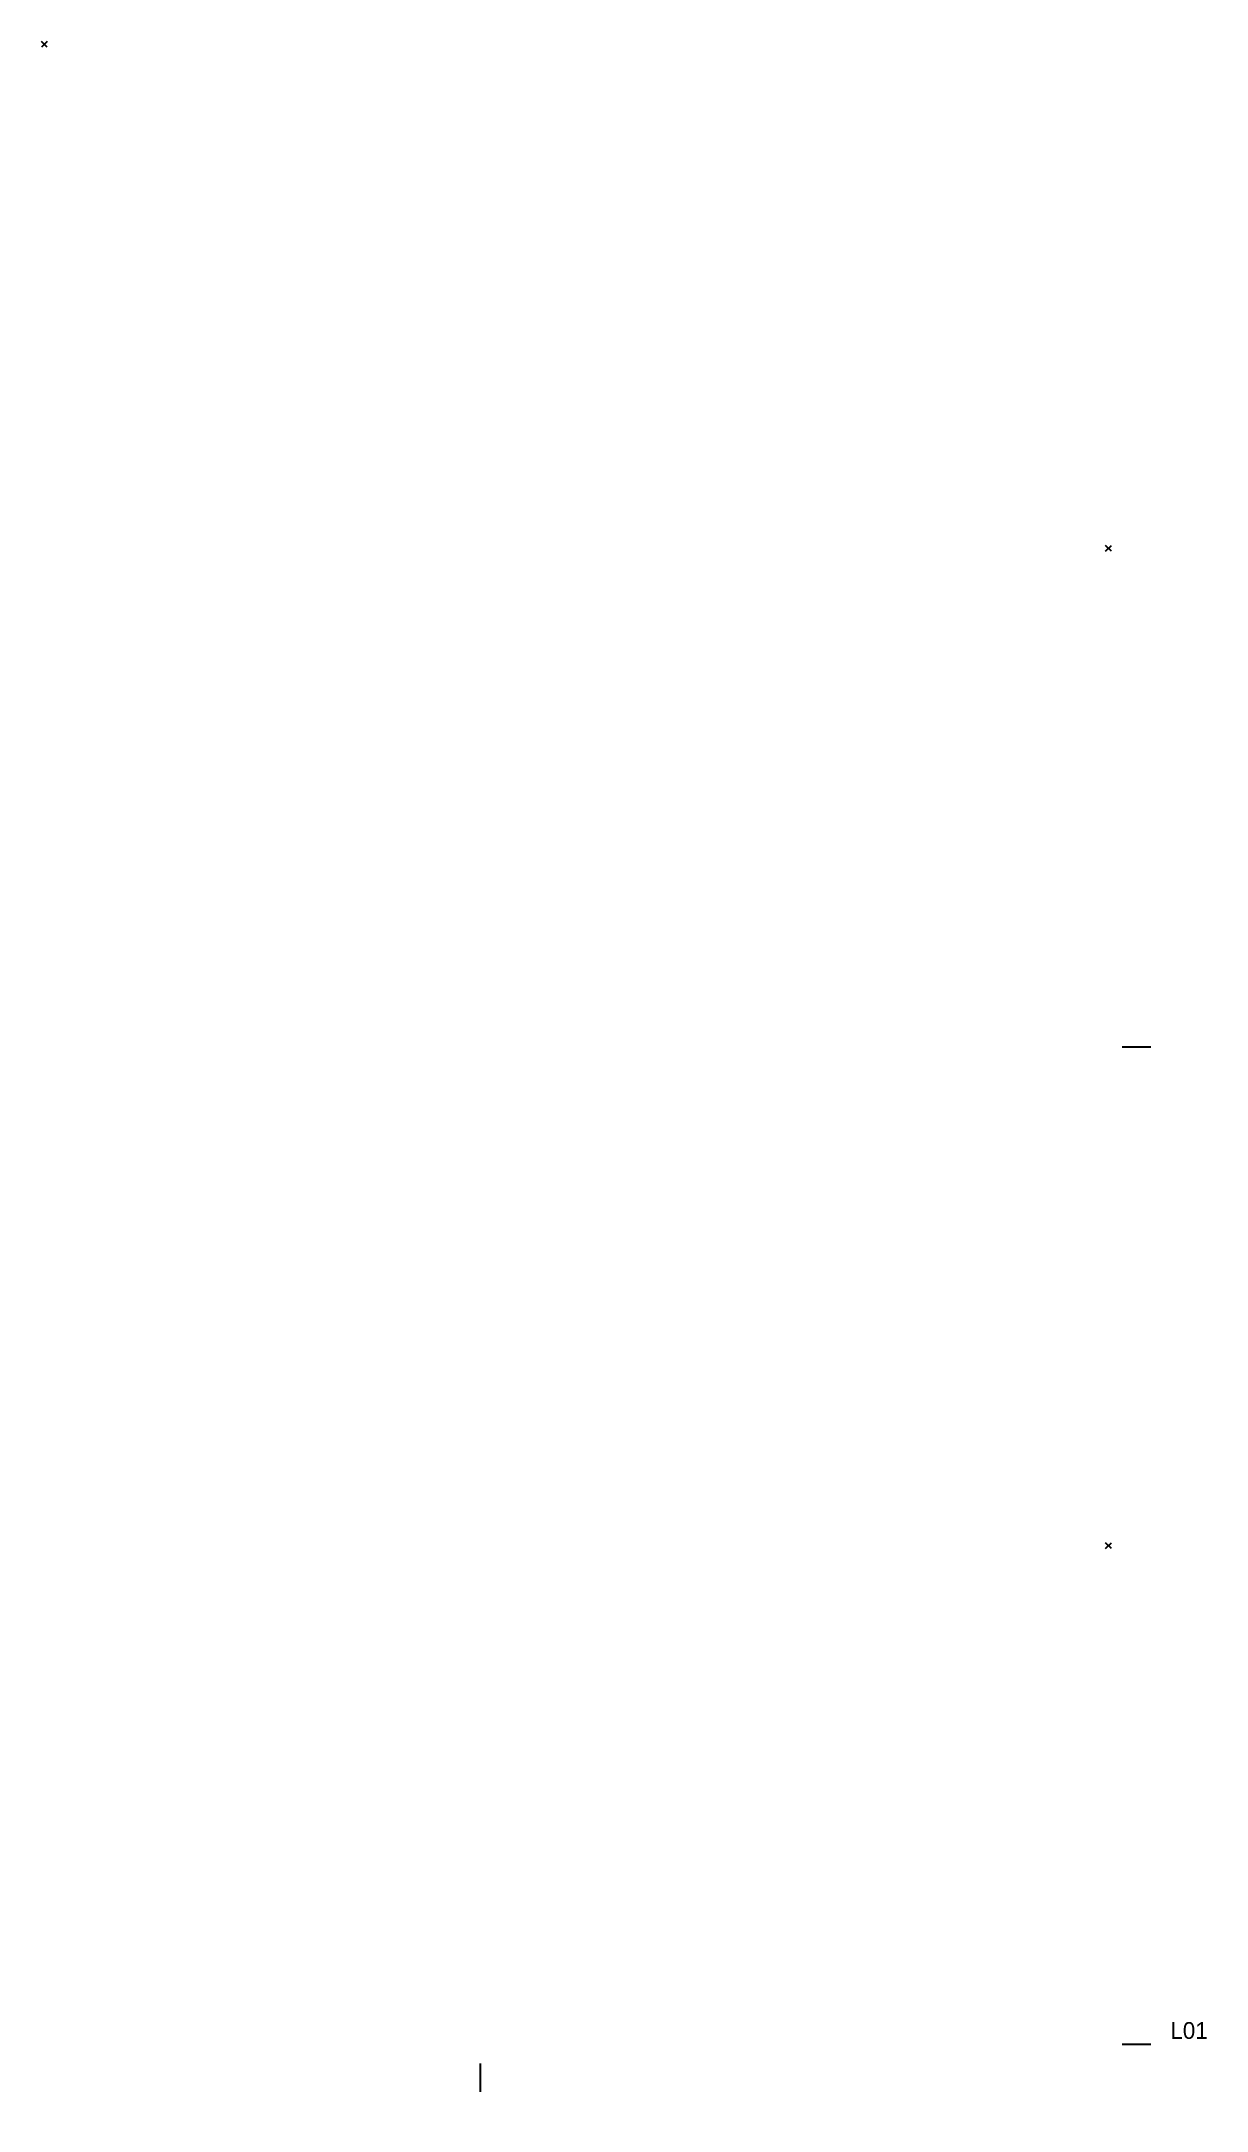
# Model space of a CAD drawing. Header units: inches. Extents: x 162 to 11993, y 18 to 332.
# Drawn here: x 572.8 to 629, y 36 to 135.7 of the extents above; entities that cross this region are included whole.
import ezdxf
from ezdxf.enums import TextEntityAlignment as Align

# ---------------------------------------------------------------- set-up
doc = ezdxf.new("R2010")
doc.units = ezdxf.units.IN
doc.header["$MEASUREMENT"] = 0
for name, color, linetype in [('DD2D_Geometry', 7, 'Continuous'), ('ENFASIS NEW', 7, 'Continuous'), ('Id Unión', 7, 'Continuous')]:
    doc.layers.add(name, color=color, linetype=linetype)
doc.styles.get("Standard").update_dxf_attribs({"font": 'stylu.ttf'})

msp = doc.modelspace()

# ---------------------------------------------------------------- texts
at = {"layer": 'Id Unión'}
msp.add_text('L01', height=0.8071, dxfattribs=at).set_placement((627.216, 39.496))

# ---------------------------------------------------------------- blocks, each defined once
blk = doc.blocks.new('DD40102442AB')
at = {"color": 1}
for p, q in [((0.0035, -0.0035), (-0.0035, 0.0035)), ((0.0035, 0.0035), (-0.0035, -0.0035))]:
    blk.add_line(p, q, dxfattribs=at)
blk.add_point((0, 0))
blk.add_point((0, 0))
blk.add_point((0, 0), dxfattribs=at)
blk = doc.blocks.new('DD40103048AB')
at = {"color": 1}
for p, q in [((0.0035, -0.0035), (-0.0035, 0.0035)), ((0.0035, 0.0035), (-0.0035, -0.0035))]:
    blk.add_line(p, q, dxfattribs=at)
blk.add_point((0, 0))
blk.add_point((0, 0))
blk.add_point((0, 0), dxfattribs=at)
blk = doc.blocks.new('DD101030423D')
blk.add_line((0, 0.0175), (0, -0.0175))
blk = doc.blocks.new('SPACE_DD10103042')
blk.add_blockref('DD101030423D', (0, 0))
blk = doc.blocks.new('DD101048423D')
blk.add_line((0, 0.0175), (0, -0.0175))
blk = doc.blocks.new('SPACE_DD10104842')
blk.add_blockref('DD101048423D', (0, 0))
blk = doc.blocks.new('DD20153029')
blk.add_attdef('A', text='', height=0.03).set_placement((0.376, 0.156, 0.012), align=Align.MIDDLE_CENTER)
blk = doc.blocks.new('DD20113012')
blk.add_attdef('A', text='', height=0.03).set_placement((0.376, 0.156, 0.012), align=Align.MIDDLE_CENTER)
blk = doc.blocks.new('DD20153023')
blk.add_attdef('A', text='', height=0.03).set_placement((0.376, 0.156, 0.012), align=Align.MIDDLE_CENTER)
blk = doc.blocks.new('DD20113006')
blk.add_attdef('A', text='', height=0.03).set_placement((0.376, 0.076, 0.012), align=Align.MIDDLE_CENTER)
blk = doc.blocks.new('DD20154829')
blk.add_attdef('A', text='', height=0.03).set_placement((0.5285, 0.156, 0.012), align=Align.MIDDLE_CENTER)
blk = doc.blocks.new('DD20114812')
blk.add_attdef('A', text='', height=0.03).set_placement((0.605, 0.156, 0.012), align=Align.MIDDLE_CENTER)
blk = doc.blocks.new('DD20154823')
blk.add_attdef('A', text='', height=0.03).set_placement((0.5285, 0.156, 0.012), align=Align.MIDDLE_CENTER)
blk = doc.blocks.new('DD20114806')
blk.add_attdef('A', text='', height=0.03).set_placement((0.605, 0.076, 0.012), align=Align.MIDDLE_CENTER)
blk = doc.blocks.new('DD80014814')
blk.add_attdef('A', text='', height=0.03).set_placement((0.605, 0.1407, 0.009), align=Align.MIDDLE_CENTER)
blk = doc.blocks.new('DD80013014')
blk.add_attdef('A', text='', height=0.03).set_placement((0.3661, 0.1407, 0.009), align=Align.MIDDLE_CENTER)

# ---------------------------------------------------------------- block references
at = {"layer": 'DD2D_Geometry', "extrusion": (-1, 1.22465e-16, 2.22045e-16)}
ref = msp.add_blockref('DD20154829', (-135.106, 0, -624.475), dxfattribs=dict(at, xscale=39.3700787401575, yscale=39.3700787401575, zscale=39.3700787401575))
ref.add_attrib('A', 'S', dxfattribs={"layer": '0', "extrusion": (-1, 1.22465e-16, 2.22045e-16), "height": 1.181}).set_placement((-114.299, 6.142, -624.002), align=Align.MIDDLE_CENTER)
ref = msp.add_blockref('DD20114812', (-135.106, 28.976, -624.475), dxfattribs=dict(at, xscale=39.3700787401575, yscale=39.3700787401575, zscale=39.3700787401575))
ref.add_attrib('A', 'TR0', dxfattribs={"layer": '0', "extrusion": (-1, 1.22465e-16, 2.22045e-16), "height": 1.1811}).set_placement((-111.287, 35.118, -624.002), align=Align.MIDDLE_CENTER)
at = {"layer": 'DD2D_Geometry', "extrusion": (1, 0, 2.22045e-16)}
ref = msp.add_blockref('DD20114812', (87.468, 22.992, 626.703), dxfattribs=dict(at, xscale=39.3700787401575, yscale=39.3700787401575, zscale=39.3700787401575))
ref.add_attrib('A', 'TR0', dxfattribs={"layer": '0', "extrusion": (1, 0, 2.22045e-16), "height": 1.1811}).set_placement((111.287, 29.134, 627.176), align=Align.MIDDLE_CENTER)
ref = msp.add_blockref('DD20114806', (87.468, 34.764, 626.703), dxfattribs=dict(at, xscale=39.3700787401575, yscale=39.3700787401575, zscale=39.3700787401575))
ref.add_attrib('A', 'TR0', dxfattribs={"layer": '0', "extrusion": (1, 0, 2.22045e-16), "height": 1.1811}).set_placement((111.287, 37.756, 627.176), align=Align.MIDDLE_CENTER)
ref = msp.add_blockref('DD80014814', (87.271, 41.063, 625.353), dxfattribs=dict(at, xscale=39.3700787401575, yscale=39.3700787401575, zscale=39.3700787401575))
ref.add_attrib('A', 'V', dxfattribs={"layer": '0', "extrusion": (1, 0, 2.22045e-16), "height": 1.181}).set_placement((111.09, 46.602, 625.707), align=Align.MIDDLE_CENTER)
ref = msp.add_blockref('DD20154823', (87.468, 0, 626.703), dxfattribs=dict(at, xscale=39.3700787401575, yscale=39.3700787401575, zscale=39.3700787401575))
ref.add_attrib('A', 'S', dxfattribs={"layer": '0', "extrusion": (1, 0, 2.22045e-16), "height": 1.181}).set_placement((108.275, 6.142, 627.176), align=Align.MIDDLE_CENTER)
at = {"layer": 'DD2D_Geometry', "xscale": 39.3700787401575, "yscale": 39.3700787401575, "zscale": 39.3700787401575, "rotation": 90}
for p in [(625.589, 87.271), (625.589, 39.24)]:
    msp.add_blockref('SPACE_DD10104842', p, dxfattribs=at)
at = {"layer": 'DD2D_Geometry', "extrusion": (-1, 1.22465e-16, 2.22045e-16)}
ref = msp.add_blockref('DD20154829', (-87.074, 0, -624.475), dxfattribs=dict(at, xscale=39.3700787401575, yscale=39.3700787401575, zscale=39.3700787401575))
ref.add_attrib('A', 'S', dxfattribs={"layer": '0', "extrusion": (-1, 1.22465e-16, 2.22045e-16), "height": 1.181}).set_placement((-66.267, 6.142, -624.002), align=Align.MIDDLE_CENTER)
ref = msp.add_blockref('DD20114812', (-87.074, 28.976, -624.475), dxfattribs=dict(at, xscale=39.3700787401575, yscale=39.3700787401575, zscale=39.3700787401575))
ref.add_attrib('A', 'TR0', dxfattribs={"layer": '0', "extrusion": (-1, 1.22465e-16, 2.22045e-16), "height": 1.1811}).set_placement((-63.255, 35.118, -624.002), align=Align.MIDDLE_CENTER)
at = {"layer": 'DD2D_Geometry', "extrusion": (1, 0, 2.22045e-16)}
ref = msp.add_blockref('DD20114812', (39.437, 22.992, 626.703), dxfattribs=dict(at, xscale=39.3700787401575, yscale=39.3700787401575, zscale=39.3700787401575))
ref.add_attrib('A', 'TR0', dxfattribs={"layer": '0', "extrusion": (1, 0, 2.22045e-16), "height": 1.1811}).set_placement((63.255, 29.134, 627.176), align=Align.MIDDLE_CENTER)
ref = msp.add_blockref('DD20114806', (39.437, 34.764, 626.703), dxfattribs=dict(at, xscale=39.3700787401575, yscale=39.3700787401575, zscale=39.3700787401575))
ref.add_attrib('A', 'TR0', dxfattribs={"layer": '0', "extrusion": (1, 0, 2.22045e-16), "height": 1.1811}).set_placement((63.255, 37.756, 627.176), align=Align.MIDDLE_CENTER)
ref = msp.add_blockref('DD80014814', (39.24, 41.063, 625.353), dxfattribs=dict(at, xscale=39.3700787401575, yscale=39.3700787401575, zscale=39.3700787401575))
ref.add_attrib('A', 'V', dxfattribs={"layer": '0', "extrusion": (1, 0, 2.22045e-16), "height": 1.181}).set_placement((63.059, 46.602, 625.707), align=Align.MIDDLE_CENTER)
ref = msp.add_blockref('DD20154823', (39.437, 0, 626.703), dxfattribs=dict(at, xscale=39.3700787401575, yscale=39.3700787401575, zscale=39.3700787401575))
ref.add_attrib('A', 'S', dxfattribs={"layer": '0', "extrusion": (1, 0, 2.22045e-16), "height": 1.181}).set_placement((60.244, 6.142, 627.176), align=Align.MIDDLE_CENTER)
at = {"layer": 'DD2D_Geometry', "extrusion": (1.22465e-16, 1, 2.22045e-16)}
ref = msp.add_blockref('DD20113012', (-623.778, 28.976, 38.74), dxfattribs=dict(at, xscale=39.3700787401575, yscale=39.3700787401575, zscale=39.3700787401575))
ref.add_attrib('A', 'TR0', dxfattribs={"layer": '0', "extrusion": (1.22465e-16, 1, 2.22045e-16), "height": 1.1811}).set_placement((-608.975, 35.118, 39.212), align=Align.MIDDLE_CENTER)
ref = msp.add_blockref('DD20153029', (-623.778, 0, 38.74), dxfattribs=dict(at, xscale=39.3700787401575, yscale=39.3700787401575, zscale=39.3700787401575))
ref.add_attrib('A', 'S', dxfattribs={"layer": '0', "extrusion": (1.22465e-16, 1, 2.22045e-16), "height": 1.181}).set_placement((-608.975, 6.142, 39.212), align=Align.MIDDLE_CENTER)
at = {"layer": 'DD2D_Geometry', "xscale": 39.3700787401575, "yscale": 39.3700787401575, "zscale": 39.3700787401575}
msp.add_blockref('SPACE_DD10103042', (593.975, 37.626), dxfattribs=at)
at = {"layer": 'DD2D_Geometry', "extrusion": (0, -1, 2.22045e-16)}
ref = msp.add_blockref('DD80013014', (593.975, 41.063, -37.862), dxfattribs=dict(at, xscale=39.3700787401575, yscale=39.3700787401575, zscale=39.3700787401575))
ref.add_attrib('A', 'V', dxfattribs={"layer": '0', "extrusion": (0, -1, 2.22045e-16), "height": 1.181}).set_placement((608.388, 46.602, -37.507), align=Align.MIDDLE_CENTER)
ref = msp.add_blockref('DD20113012', (594.172, 22.992, -36.511), dxfattribs=dict(at, xscale=39.3700787401575, yscale=39.3700787401575, zscale=39.3700787401575))
ref.add_attrib('A', 'TR0', dxfattribs={"layer": '0', "extrusion": (0, -1, 2.22045e-16), "height": 1.1811}).set_placement((608.975, 29.134, -36.039), align=Align.MIDDLE_CENTER)
ref = msp.add_blockref('DD20113006', (594.172, 34.764, -36.511), dxfattribs=dict(at, xscale=39.3700787401575, yscale=39.3700787401575, zscale=39.3700787401575))
ref.add_attrib('A', 'TR0', dxfattribs={"layer": '0', "extrusion": (0, -1, 2.22045e-16), "height": 1.1811}).set_placement((608.975, 37.756, -36.039), align=Align.MIDDLE_CENTER)
ref = msp.add_blockref('DD20153023', (594.172, 0, -36.511), dxfattribs=dict(at, xscale=39.3700787401575, yscale=39.3700787401575, zscale=39.3700787401575))
ref.add_attrib('A', 'S', dxfattribs={"layer": '0', "extrusion": (0, -1, 2.22045e-16), "height": 1.181}).set_placement((608.975, 6.142, -36.039), align=Align.MIDDLE_CENTER)
at = {"layer": 'ENFASIS NEW', "xscale": 39.3700787401575, "yscale": 39.3700787401575, "zscale": 39.3700787401575}
msp.add_blockref('DD40102442AB', (572.969, 135.566), dxfattribs=at)
at = {"layer": 'ENFASIS NEW', "xscale": 39.3700787401575, "yscale": 39.3700787401575, "zscale": 39.3700787401575, "rotation": 270}
for p in [(624.237, 111.287), (624.237, 63.255)]:
    msp.add_blockref('DD40103048AB', p, dxfattribs=at)

msp.set_redraw_order([(e.dxf.handle, doc.entitydb.next_handle()) for e in msp.query("TEXT MTEXT ATTDEF DIMENSION ARC_DIMENSION")])  # texts and dimensions are drawn at this point

doc.saveas('drawing.dxf')
